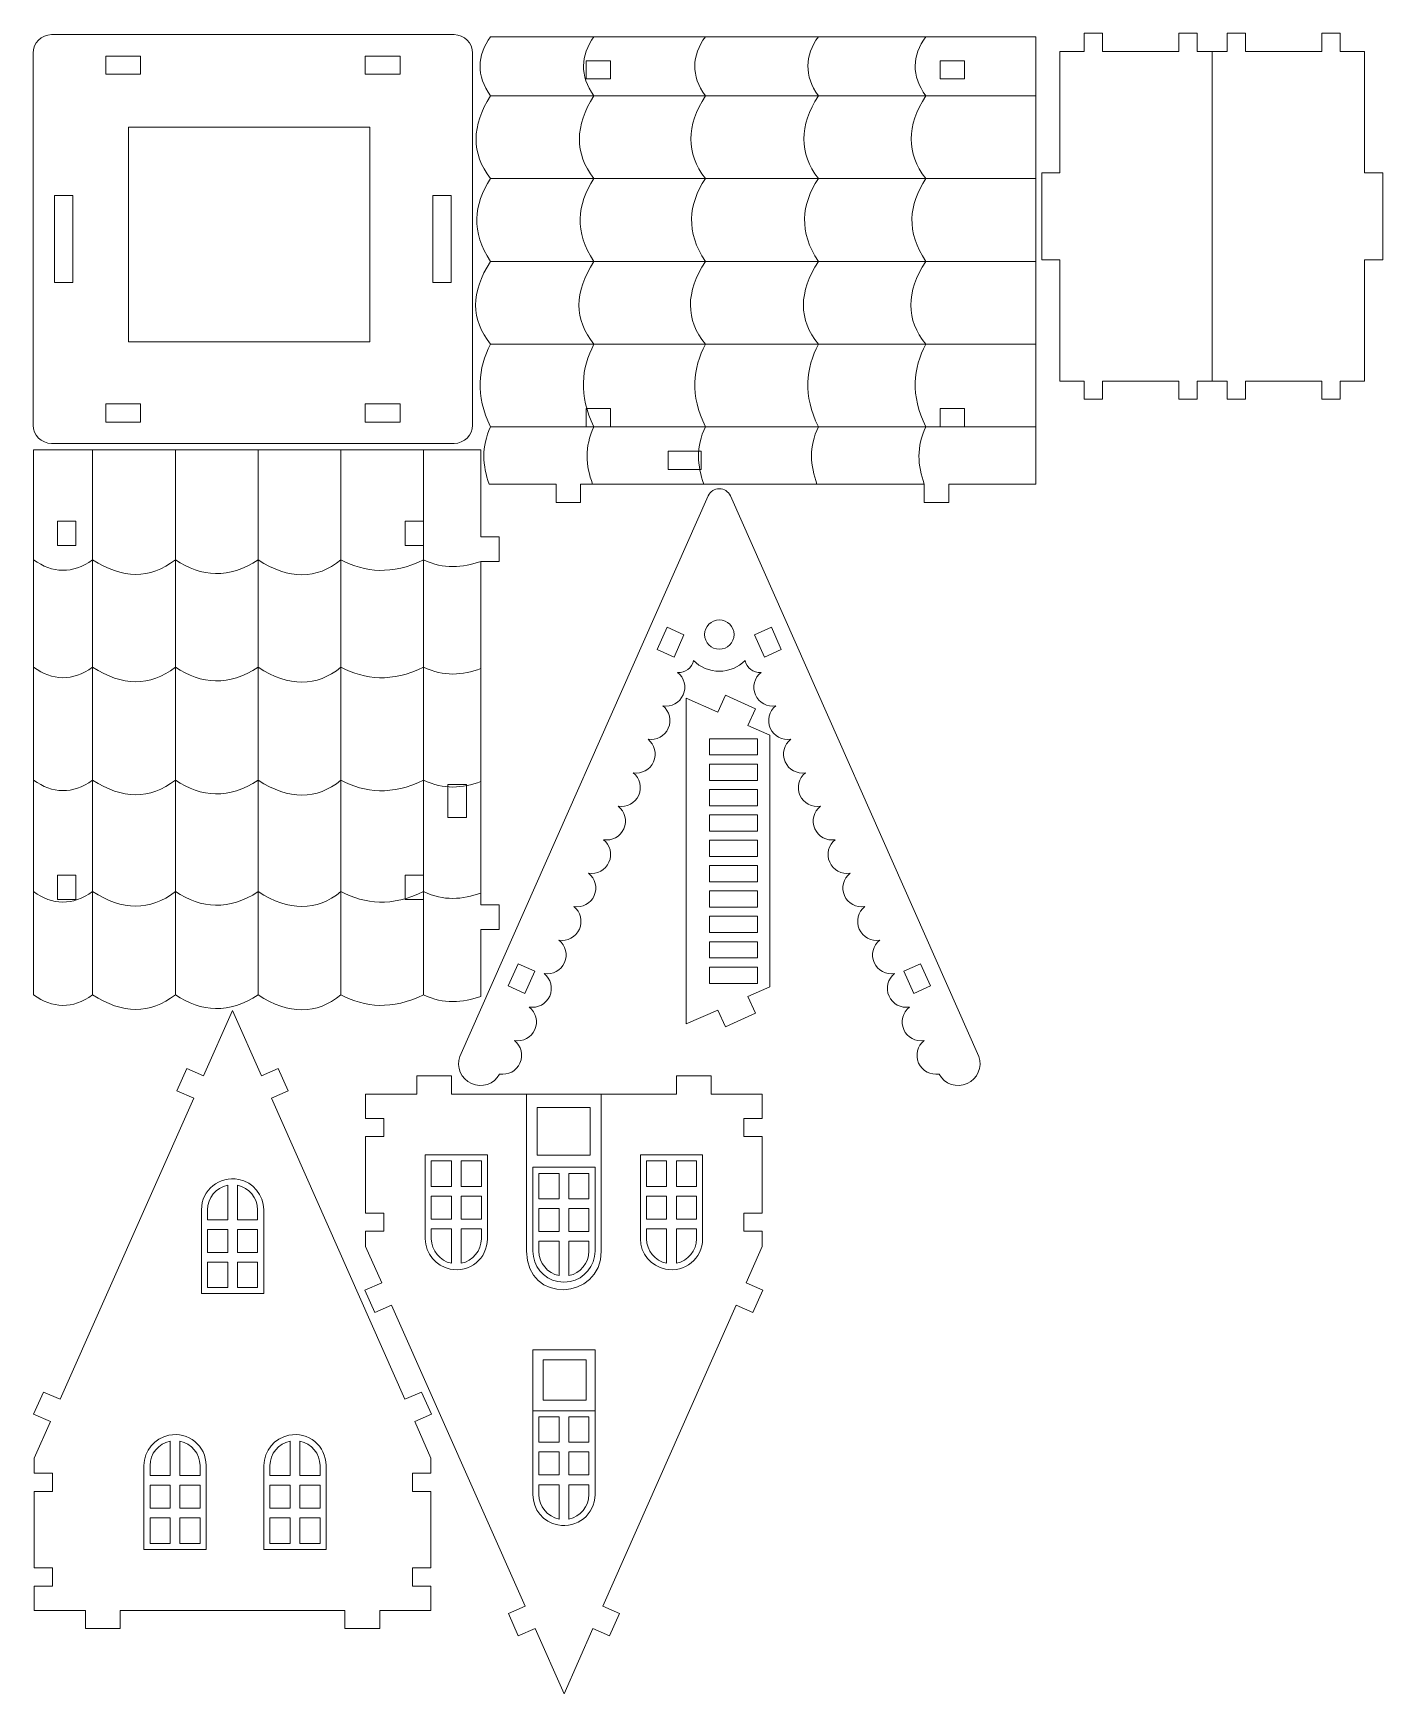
# Model space of a CAD drawing. Header units: inches. Extents: x -4.4 to 4.4, y -5.4 to 5.4.
import ezdxf

# ---------------------------------------------------------------- set-up
doc = ezdxf.new("R2010")
doc.units = ezdxf.units.IN
doc.header["$MEASUREMENT"] = 0
doc.layers.add('Layer 1', color=7, linetype='Continuous')

msp = doc.modelspace()

# ---------------------------------------------------------------- linework, layer by layer
at = {"layer": 'Layer 1', "color": 250, "lineweight": 9}
for points, knots in [([(-4.235, 5.348), (-4.235, 5.348), (-1.638, 5.348), (-1.638, 5.348), (-1.572, 5.348), (-1.519, 5.295), (-1.519, 5.229), (-1.519, 5.229), (-1.519, 2.829), (-1.519, 2.829), (-1.519, 2.764), (-1.572, 2.71), (-1.638, 2.71), (-1.638, 2.71), (-4.235, 2.71), (-4.235, 2.71), (-4.3, 2.71), (-4.354, 2.764), (-4.354, 2.829), (-4.354, 2.829), (-4.354, 5.229), (-4.354, 5.229), (-4.354, 5.295), (-4.3, 5.348), (-4.235, 5.348)], [0, 0, 0, 0, 0.125, 0.125, 0.125, 0.25, 0.25, 0.25, 0.375, 0.375, 0.375, 0.5, 0.5, 0.5, 0.625, 0.625, 0.625, 0.75, 0.75, 0.75, 0.875, 0.875, 0.875, 1, 1, 1, 1]), ([(0.587, 5.335), (0.587, 5.335), (-1.403, 5.335), (-1.403, 5.335), (-1.49, 5.211), (-1.496, 5.084), (-1.403, 4.953), (-1.526, 4.761), (-1.529, 4.583), (-1.403, 4.419), (-1.513, 4.251), (-1.528, 4.074), (-1.403, 3.885), (-1.532, 3.686), (-1.53, 3.508), (-1.403, 3.351), (-1.483, 3.195), (-1.503, 3.022), (-1.403, 2.817), (-1.464, 2.688), (-1.454, 2.566), (-1.412, 2.448), (-1.412, 2.448), (-0.98, 2.448), (-0.98, 2.448), (-0.98, 2.448), (-0.98, 2.33), (-0.98, 2.33), (-0.98, 2.33), (-0.822, 2.33), (-0.822, 2.33), (-0.822, 2.33), (-0.822, 2.448), (-0.822, 2.448), (-0.822, 2.448), (0.587, 2.448), (0.587, 2.448), (0.587, 2.448), (1.395, 2.448), (1.395, 2.448), (1.395, 2.448), (1.395, 2.33), (1.395, 2.33), (1.395, 2.33), (1.553, 2.33), (1.553, 2.33), (1.553, 2.33), (1.553, 2.448), (1.553, 2.448), (1.553, 2.448), (2.115, 2.448), (2.115, 2.448), (2.115, 2.448), (2.115, 5.335), (2.115, 5.335), (2.115, 5.335), (0.587, 5.335), (0.587, 5.335)], [0, 0, 0, 0, 0.052632, 0.052632, 0.052632, 0.105263, 0.105263, 0.105263, 0.157895, 0.157895, 0.157895, 0.210526, 0.210526, 0.210526, 0.263158, 0.263158, 0.263158, 0.315789, 0.315789, 0.315789, 0.368421, 0.368421, 0.368421, 0.421053, 0.421053, 0.421053, 0.473684, 0.473684, 0.473684, 0.526316, 0.526316, 0.526316, 0.578947, 0.578947, 0.578947, 0.631579, 0.631579, 0.631579, 0.684211, 0.684211, 0.684211, 0.736842, 0.736842, 0.736842, 0.789474, 0.789474, 0.789474, 0.842105, 0.842105, 0.842105, 0.894737, 0.894737, 0.894737, 0.947368, 0.947368, 0.947368, 1, 1, 1, 1]), ([(3.253, 3.113), (3.253, 3.113), (3.156, 3.113), (3.156, 3.113), (3.156, 3.113), (3.156, 2.995), (3.156, 2.995), (3.156, 2.995), (3.038, 2.995), (3.038, 2.995), (3.038, 2.995), (3.038, 3.113), (3.038, 3.113), (3.038, 3.113), (2.545, 3.113), (2.545, 3.113), (2.545, 3.113), (2.545, 2.995), (2.545, 2.995), (2.545, 2.995), (2.427, 2.995), (2.427, 2.995), (2.427, 2.995), (2.427, 3.113), (2.427, 3.113), (2.427, 3.113), (2.271, 3.113), (2.271, 3.113), (2.271, 3.113), (2.271, 3.896), (2.271, 3.896), (2.271, 3.896), (2.153, 3.896), (2.153, 3.896), (2.153, 3.896), (2.153, 4.457), (2.153, 4.457), (2.153, 4.457), (2.271, 4.457), (2.271, 4.457), (2.271, 4.457), (2.271, 5.239), (2.271, 5.239), (2.271, 5.239), (2.427, 5.239), (2.427, 5.239), (2.427, 5.239), (2.427, 5.357), (2.427, 5.357), (2.427, 5.357), (2.545, 5.357), (2.545, 5.357), (2.545, 5.357), (2.545, 5.239), (2.545, 5.239), (2.545, 5.239), (3.038, 5.239), (3.038, 5.239), (3.038, 5.239), (3.038, 5.357), (3.038, 5.357), (3.038, 5.357), (3.156, 5.357), (3.156, 5.357), (3.156, 5.357), (3.156, 5.239), (3.156, 5.239), (3.156, 5.239), (3.253, 5.239), (3.253, 5.239)], [0, 0, 0, 0, 0.043478, 0.043478, 0.043478, 0.086957, 0.086957, 0.086957, 0.130435, 0.130435, 0.130435, 0.173913, 0.173913, 0.173913, 0.217391, 0.217391, 0.217391, 0.26087, 0.26087, 0.26087, 0.304348, 0.304348, 0.304348, 0.347826, 0.347826, 0.347826, 0.391304, 0.391304, 0.391304, 0.434783, 0.434783, 0.434783, 0.478261, 0.478261, 0.478261, 0.521739, 0.521739, 0.521739, 0.565217, 0.565217, 0.565217, 0.608696, 0.608696, 0.608696, 0.652174, 0.652174, 0.652174, 0.695652, 0.695652, 0.695652, 0.73913, 0.73913, 0.73913, 0.782609, 0.782609, 0.782609, 0.826087, 0.826087, 0.826087, 0.869565, 0.869565, 0.869565, 0.913043, 0.913043, 0.913043, 0.956522, 0.956522, 0.956522, 1, 1, 1, 1]), ([(4.354, 4.457), (4.354, 4.457), (4.235, 4.457), (4.235, 4.457), (4.235, 4.457), (4.235, 5.239), (4.235, 5.239), (4.235, 5.239), (4.079, 5.239), (4.079, 5.239), (4.079, 5.239), (4.079, 5.357), (4.079, 5.357), (4.079, 5.357), (3.961, 5.357), (3.961, 5.357), (3.961, 5.357), (3.961, 5.239), (3.961, 5.239), (3.961, 5.239), (3.468, 5.239), (3.468, 5.239), (3.468, 5.239), (3.468, 5.357), (3.468, 5.357), (3.468, 5.357), (3.35, 5.357), (3.35, 5.357), (3.35, 5.357), (3.35, 5.239), (3.35, 5.239), (3.35, 5.239), (3.253, 5.239), (3.253, 5.239), (3.253, 5.239), (3.253, 4.157), (3.253, 4.157), (3.253, 4.157), (3.253, 3.113), (3.253, 3.113), (3.253, 3.113), (3.35, 3.113), (3.35, 3.113), (3.35, 3.113), (3.35, 2.995), (3.35, 2.995), (3.35, 2.995), (3.468, 2.995), (3.468, 2.995), (3.468, 2.995), (3.468, 3.113), (3.468, 3.113), (3.468, 3.113), (3.961, 3.113), (3.961, 3.113), (3.961, 3.113), (3.961, 2.995), (3.961, 2.995), (3.961, 2.995), (4.079, 2.995), (4.079, 2.995), (4.079, 2.995), (4.079, 3.113), (4.079, 3.113), (4.079, 3.113), (4.235, 3.113), (4.235, 3.113), (4.235, 3.113), (4.235, 3.896), (4.235, 3.896), (4.235, 3.896), (4.354, 3.896), (4.354, 3.896), (4.354, 3.896), (4.354, 4.457), (4.354, 4.457)], [0, 0, 0, 0, 0.04, 0.04, 0.04, 0.08, 0.08, 0.08, 0.12, 0.12, 0.12, 0.16, 0.16, 0.16, 0.2, 0.2, 0.2, 0.24, 0.24, 0.24, 0.28, 0.28, 0.28, 0.32, 0.32, 0.32, 0.36, 0.36, 0.36, 0.4, 0.4, 0.4, 0.44, 0.44, 0.44, 0.48, 0.48, 0.48, 0.52, 0.52, 0.52, 0.56, 0.56, 0.56, 0.6, 0.6, 0.6, 0.64, 0.64, 0.64, 0.68, 0.68, 0.68, 0.72, 0.72, 0.72, 0.76, 0.76, 0.76, 0.8, 0.8, 0.8, 0.84, 0.84, 0.84, 0.88, 0.88, 0.88, 0.92, 0.92, 0.92, 0.96, 0.96, 0.96, 1, 1, 1, 1]), ([(-3.885, 5.21), (-3.885, 5.21), (-3.885, 5.092), (-3.885, 5.092), (-3.885, 5.092), (-3.662, 5.092), (-3.662, 5.092), (-3.662, 5.092), (-3.662, 5.21), (-3.662, 5.21), (-3.662, 5.21), (-3.885, 5.21), (-3.885, 5.21)], [0, 0, 0, 0, 0.25, 0.25, 0.25, 0.5, 0.5, 0.5, 0.75, 0.75, 0.75, 1, 1, 1, 1]), ([(-2.211, 5.21), (-2.211, 5.21), (-2.211, 5.092), (-2.211, 5.092), (-2.211, 5.092), (-1.987, 5.092), (-1.987, 5.092), (-1.987, 5.092), (-1.987, 5.21), (-1.987, 5.21), (-1.987, 5.21), (-2.211, 5.21), (-2.211, 5.21)], [0, 0, 0, 0, 0.25, 0.25, 0.25, 0.5, 0.5, 0.5, 0.75, 0.75, 0.75, 1, 1, 1, 1]), ([(-0.629, 5.18), (-0.629, 5.18), (-0.786, 5.18), (-0.786, 5.18), (-0.786, 5.18), (-0.786, 5.062), (-0.786, 5.062), (-0.786, 5.062), (-0.629, 5.062), (-0.629, 5.062), (-0.629, 5.062), (-0.629, 5.18), (-0.629, 5.18)], [0, 0, 0, 0, 0.25, 0.25, 0.25, 0.5, 0.5, 0.5, 0.75, 0.75, 0.75, 1, 1, 1, 1]), ([(1.655, 5.18), (1.655, 5.18), (1.497, 5.18), (1.497, 5.18), (1.497, 5.18), (1.497, 5.062), (1.497, 5.062), (1.497, 5.062), (1.655, 5.062), (1.655, 5.062), (1.655, 5.062), (1.655, 5.18), (1.655, 5.18)], [0, 0, 0, 0, 0.25, 0.25, 0.25, 0.5, 0.5, 0.5, 0.75, 0.75, 0.75, 1, 1, 1, 1]), ([(-3.739, 4.75), (-3.739, 4.75), (-3.739, 3.365), (-3.739, 3.365), (-3.739, 3.365), (-2.182, 3.365), (-2.182, 3.365), (-2.182, 3.365), (-2.182, 4.75), (-2.182, 4.75), (-2.182, 4.75), (-3.739, 4.75), (-3.739, 4.75)], [0, 0, 0, 0, 0.25, 0.25, 0.25, 0.5, 0.5, 0.5, 0.75, 0.75, 0.75, 1, 1, 1, 1]), ([(-4.216, 3.749), (-4.216, 3.749), (-4.098, 3.749), (-4.098, 3.749), (-4.098, 3.749), (-4.098, 4.31), (-4.098, 4.31), (-4.098, 4.31), (-4.216, 4.31), (-4.216, 4.31), (-4.216, 4.31), (-4.216, 3.749), (-4.216, 3.749)], [0, 0, 0, 0, 0.25, 0.25, 0.25, 0.5, 0.5, 0.5, 0.75, 0.75, 0.75, 1, 1, 1, 1]), ([(-1.657, 4.31), (-1.657, 4.31), (-1.775, 4.31), (-1.775, 4.31), (-1.775, 4.31), (-1.775, 3.749), (-1.775, 3.749), (-1.775, 3.749), (-1.657, 3.749), (-1.657, 3.749), (-1.657, 3.749), (-1.657, 4.31), (-1.657, 4.31)], [0, 0, 0, 0, 0.25, 0.25, 0.25, 0.5, 0.5, 0.5, 0.75, 0.75, 0.75, 1, 1, 1, 1]), ([(-3.885, 2.966), (-3.885, 2.966), (-3.885, 2.848), (-3.885, 2.848), (-3.885, 2.848), (-3.662, 2.848), (-3.662, 2.848), (-3.662, 2.848), (-3.662, 2.966), (-3.662, 2.966), (-3.662, 2.966), (-3.885, 2.966), (-3.885, 2.966)], [0, 0, 0, 0, 0.25, 0.25, 0.25, 0.5, 0.5, 0.5, 0.75, 0.75, 0.75, 1, 1, 1, 1]), ([(-2.211, 2.966), (-2.211, 2.966), (-2.211, 2.848), (-2.211, 2.848), (-2.211, 2.848), (-1.987, 2.848), (-1.987, 2.848), (-1.987, 2.848), (-1.987, 2.966), (-1.987, 2.966), (-1.987, 2.966), (-2.211, 2.966), (-2.211, 2.966)], [0, 0, 0, 0, 0.25, 0.25, 0.25, 0.5, 0.5, 0.5, 0.75, 0.75, 0.75, 1, 1, 1, 1]), ([(-0.629, 2.936), (-0.629, 2.936), (-0.786, 2.936), (-0.786, 2.936), (-0.786, 2.936), (-0.786, 2.818), (-0.786, 2.818), (-0.786, 2.818), (-0.629, 2.818), (-0.629, 2.818), (-0.629, 2.818), (-0.629, 2.936), (-0.629, 2.936)], [0, 0, 0, 0, 0.25, 0.25, 0.25, 0.5, 0.5, 0.5, 0.75, 0.75, 0.75, 1, 1, 1, 1]), ([(1.655, 2.936), (1.655, 2.936), (1.497, 2.936), (1.497, 2.936), (1.497, 2.936), (1.497, 2.818), (1.497, 2.818), (1.497, 2.818), (1.655, 2.818), (1.655, 2.818), (1.655, 2.818), (1.655, 2.936), (1.655, 2.936)], [0, 0, 0, 0, 0.25, 0.25, 0.25, 0.5, 0.5, 0.5, 0.75, 0.75, 0.75, 1, 1, 1, 1]), ([(-4.352, 1.141), (-4.352, 1.141), (-4.352, -0.848), (-4.352, -0.848), (-4.228, -0.936), (-4.101, -0.942), (-3.97, -0.848), (-3.778, -0.972), (-3.6, -0.975), (-3.436, -0.848), (-3.268, -0.959), (-3.091, -0.974), (-2.902, -0.848), (-2.703, -0.978), (-2.526, -0.976), (-2.368, -0.848), (-2.212, -0.929), (-2.039, -0.948), (-1.835, -0.848), (-1.706, -0.91), (-1.584, -0.9), (-1.465, -0.858), (-1.465, -0.858), (-1.465, -0.426), (-1.465, -0.426), (-1.465, -0.426), (-1.347, -0.426), (-1.347, -0.426), (-1.347, -0.426), (-1.347, -0.268), (-1.347, -0.268), (-1.347, -0.268), (-1.465, -0.268), (-1.465, -0.268), (-1.465, -0.268), (-1.465, 1.141), (-1.465, 1.141), (-1.465, 1.141), (-1.465, 1.949), (-1.465, 1.949), (-1.465, 1.949), (-1.347, 1.949), (-1.347, 1.949), (-1.347, 1.949), (-1.347, 2.107), (-1.347, 2.107), (-1.347, 2.107), (-1.465, 2.107), (-1.465, 2.107), (-1.465, 2.107), (-1.465, 2.669), (-1.465, 2.669), (-1.465, 2.669), (-4.352, 2.669), (-4.352, 2.669), (-4.352, 2.669), (-4.352, 1.141), (-4.352, 1.141)], [0, 0, 0, 0, 0.052632, 0.052632, 0.052632, 0.105263, 0.105263, 0.105263, 0.157895, 0.157895, 0.157895, 0.210526, 0.210526, 0.210526, 0.263158, 0.263158, 0.263158, 0.315789, 0.315789, 0.315789, 0.368421, 0.368421, 0.368421, 0.421053, 0.421053, 0.421053, 0.473684, 0.473684, 0.473684, 0.526316, 0.526316, 0.526316, 0.578947, 0.578947, 0.578947, 0.631579, 0.631579, 0.631579, 0.684211, 0.684211, 0.684211, 0.736842, 0.736842, 0.736842, 0.789474, 0.789474, 0.789474, 0.842105, 0.842105, 0.842105, 0.894737, 0.894737, 0.894737, 0.947368, 0.947368, 0.947368, 1, 1, 1, 1]), ([(-0.257, 2.542), (-0.257, 2.542), (-0.044, 2.542), (-0.044, 2.542), (-0.044, 2.542), (-0.044, 2.66), (-0.044, 2.66), (-0.044, 2.66), (-0.257, 2.66), (-0.257, 2.66), (-0.257, 2.66), (-0.257, 2.542), (-0.257, 2.542)], [0, 0, 0, 0, 0.25, 0.25, 0.25, 0.5, 0.5, 0.5, 0.75, 0.75, 0.75, 1, 1, 1, 1]), ([(0.145, 2.372), (0.132, 2.4), (0.104, 2.418), (0.073, 2.418), (0.042, 2.418), (0.014, 2.4), (0.001, 2.372), (0.001, 2.372), (-1.601, -1.245), (-1.601, -1.245), (-1.626, -1.315), (-1.593, -1.391), (-1.526, -1.421), (-1.458, -1.451), (-1.38, -1.424), (-1.345, -1.359), (-1.29, -1.368), (-1.235, -1.339), (-1.213, -1.288), (-1.19, -1.237), (-1.205, -1.177), (-1.249, -1.143), (-1.194, -1.152), (-1.14, -1.123), (-1.117, -1.072), (-1.095, -1.021), (-1.109, -0.961), (-1.153, -0.927), (-1.098, -0.936), (-1.044, -0.907), (-1.021, -0.856), (-0.999, -0.805), (-1.014, -0.745), (-1.057, -0.711), (-1.003, -0.72), (-0.948, -0.691), (-0.926, -0.64), (-0.903, -0.589), (-0.918, -0.529), (-0.962, -0.495), (-0.907, -0.504), (-0.853, -0.475), (-0.83, -0.424), (-0.807, -0.373), (-0.822, -0.313), (-0.866, -0.279), (-0.811, -0.288), (-0.757, -0.259), (-0.734, -0.208), (-0.712, -0.157), (-0.727, -0.097), (-0.77, -0.063), (-0.715, -0.072), (-0.661, -0.043), (-0.639, 0.008), (-0.616, 0.059), (-0.631, 0.119), (-0.675, 0.153), (-0.62, 0.144), (-0.565, 0.173), (-0.543, 0.224), (-0.52, 0.275), (-0.535, 0.335), (-0.579, 0.369), (-0.524, 0.36), (-0.47, 0.389), (-0.447, 0.44), (-0.425, 0.491), (-0.439, 0.551), (-0.483, 0.585), (-0.428, 0.576), (-0.374, 0.605), (-0.351, 0.656), (-0.329, 0.707), (-0.344, 0.767), (-0.387, 0.801), (-0.332, 0.792), (-0.278, 0.821), (-0.256, 0.872), (-0.233, 0.923), (-0.248, 0.983), (-0.292, 1.017), (-0.237, 1.008), (-0.183, 1.037), (-0.16, 1.088), (-0.137, 1.139), (-0.152, 1.199), (-0.196, 1.233), (-0.147, 1.227), (-0.102, 1.261), (-0.094, 1.31), (-0.05, 1.265), (0.01, 1.24), (0.073, 1.24), (0.136, 1.24), (0.196, 1.265), (0.24, 1.31), (0.248, 1.261), (0.293, 1.227), (0.342, 1.233), (0.298, 1.199), (0.284, 1.139), (0.306, 1.088), (0.329, 1.037), (0.383, 1.008), (0.438, 1.017), (0.394, 0.983), (0.379, 0.923), (0.402, 0.872), (0.424, 0.821), (0.479, 0.792), (0.534, 0.801), (0.49, 0.767), (0.475, 0.707), (0.498, 0.656), (0.52, 0.605), (0.574, 0.576), (0.629, 0.585), (0.586, 0.551), (0.571, 0.491), (0.593, 0.44), (0.616, 0.389), (0.67, 0.36), (0.725, 0.369), (0.681, 0.335), (0.666, 0.275), (0.689, 0.224), (0.712, 0.173), (0.766, 0.144), (0.821, 0.153), (0.777, 0.119), (0.762, 0.059), (0.785, 0.008), (0.807, -0.043), (0.862, -0.072), (0.917, -0.063), (0.873, -0.097), (0.858, -0.157), (0.88, -0.208), (0.903, -0.259), (0.957, -0.288), (1.012, -0.279), (0.968, -0.313), (0.954, -0.373), (0.976, -0.424), (0.999, -0.475), (1.053, -0.504), (1.108, -0.495), (1.064, -0.529), (1.049, -0.589), (1.072, -0.64), (1.095, -0.691), (1.149, -0.72), (1.204, -0.711), (1.16, -0.745), (1.145, -0.805), (1.168, -0.856), (1.19, -0.907), (1.244, -0.936), (1.299, -0.927), (1.256, -0.961), (1.241, -1.021), (1.263, -1.072), (1.286, -1.123), (1.34, -1.152), (1.395, -1.143), (1.351, -1.177), (1.337, -1.237), (1.359, -1.288), (1.382, -1.339), (1.436, -1.368), (1.491, -1.359), (1.526, -1.424), (1.605, -1.451), (1.672, -1.421), (1.739, -1.391), (1.772, -1.315), (1.748, -1.245), (1.748, -1.245), (0.145, 2.372), (0.145, 2.372)], [0, 0, 0, 0, 0.016667, 0.016667, 0.016667, 0.033333, 0.033333, 0.033333, 0.05, 0.05, 0.05, 0.066667, 0.066667, 0.066667, 0.083333, 0.083333, 0.083333, 0.1, 0.1, 0.1, 0.116667, 0.116667, 0.116667, 0.133333, 0.133333, 0.133333, 0.15, 0.15, 0.15, 0.166667, 0.166667, 0.166667, 0.183333, 0.183333, 0.183333, 0.2, 0.2, 0.2, 0.216667, 0.216667, 0.216667, 0.233333, 0.233333, 0.233333, 0.25, 0.25, 0.25, 0.266667, 0.266667, 0.266667, 0.283333, 0.283333, 0.283333, 0.3, 0.3, 0.3, 0.316667, 0.316667, 0.316667, 0.333333, 0.333333, 0.333333, 0.35, 0.35, 0.35, 0.366667, 0.366667, 0.366667, 0.383333, 0.383333, 0.383333, 0.4, 0.4, 0.4, 0.416667, 0.416667, 0.416667, 0.433333, 0.433333, 0.433333, 0.45, 0.45, 0.45, 0.466667, 0.466667, 0.466667, 0.483333, 0.483333, 0.483333, 0.5, 0.5, 0.5, 0.516667, 0.516667, 0.516667, 0.533333, 0.533333, 0.533333, 0.55, 0.55, 0.55, 0.566667, 0.566667, 0.566667, 0.583333, 0.583333, 0.583333, 0.6, 0.6, 0.6, 0.616667, 0.616667, 0.616667, 0.633333, 0.633333, 0.633333, 0.65, 0.65, 0.65, 0.666667, 0.666667, 0.666667, 0.683333, 0.683333, 0.683333, 0.7, 0.7, 0.7, 0.716667, 0.716667, 0.716667, 0.733333, 0.733333, 0.733333, 0.75, 0.75, 0.75, 0.766667, 0.766667, 0.766667, 0.783333, 0.783333, 0.783333, 0.8, 0.8, 0.8, 0.816667, 0.816667, 0.816667, 0.833333, 0.833333, 0.833333, 0.85, 0.85, 0.85, 0.866667, 0.866667, 0.866667, 0.883333, 0.883333, 0.883333, 0.9, 0.9, 0.9, 0.916667, 0.916667, 0.916667, 0.933333, 0.933333, 0.933333, 0.95, 0.95, 0.95, 0.966667, 0.966667, 0.966667, 0.983333, 0.983333, 0.983333, 1, 1, 1, 1]), ([(-4.197, 2.209), (-4.197, 2.209), (-4.197, 2.052), (-4.197, 2.052), (-4.197, 2.052), (-4.079, 2.052), (-4.079, 2.052), (-4.079, 2.052), (-4.079, 2.209), (-4.079, 2.209), (-4.079, 2.209), (-4.197, 2.209), (-4.197, 2.209)], [0, 0, 0, 0, 0.25, 0.25, 0.25, 0.5, 0.5, 0.5, 0.75, 0.75, 0.75, 1, 1, 1, 1]), ([(-1.953, 2.209), (-1.953, 2.209), (-1.953, 2.052), (-1.953, 2.052), (-1.953, 2.052), (-1.835, 2.052), (-1.835, 2.052), (-1.835, 2.052), (-1.835, 2.209), (-1.835, 2.209), (-1.835, 2.209), (-1.953, 2.209), (-1.953, 2.209)], [0, 0, 0, 0, 0.25, 0.25, 0.25, 0.5, 0.5, 0.5, 0.75, 0.75, 0.75, 1, 1, 1, 1]), ([(-0.263, 1.524), (-0.263, 1.524), (-0.327, 1.38), (-0.327, 1.38), (-0.327, 1.38), (-0.219, 1.332), (-0.219, 1.332), (-0.219, 1.332), (-0.155, 1.476), (-0.155, 1.476), (-0.155, 1.476), (-0.263, 1.524), (-0.263, 1.524)], [0, 0, 0, 0, 0.25, 0.25, 0.25, 0.5, 0.5, 0.5, 0.75, 0.75, 0.75, 1, 1, 1, 1]), ([(0.168, 1.477), (0.168, 1.529), (0.125, 1.571), (0.073, 1.571), (0.021, 1.571), (-0.022, 1.529), (-0.022, 1.477), (-0.022, 1.424), (0.021, 1.382), (0.073, 1.382), (0.125, 1.382), (0.168, 1.424), (0.168, 1.477)], [0, 0, 0, 0, 0.25, 0.25, 0.25, 0.5, 0.5, 0.5, 0.75, 0.75, 0.75, 1, 1, 1, 1]), ([(0.473, 1.38), (0.473, 1.38), (0.409, 1.524), (0.409, 1.524), (0.409, 1.524), (0.301, 1.476), (0.301, 1.476), (0.301, 1.476), (0.365, 1.332), (0.365, 1.332), (0.365, 1.332), (0.473, 1.38), (0.473, 1.38)], [0, 0, 0, 0, 0.25, 0.25, 0.25, 0.5, 0.5, 0.5, 0.75, 0.75, 0.75, 1, 1, 1, 1]), ([(0.164, -1.03), (0.164, -1.03), (0.112, -1.054), (0.112, -1.054), (0.112, -1.054), (0.064, -0.946), (0.064, -0.946), (0.064, -0.946), (-0.141, -1.036), (-0.141, -1.036), (-0.141, -1.036), (-0.141, 1.067), (-0.141, 1.067), (-0.141, 1.067), (0.064, 0.977), (0.064, 0.977), (0.064, 0.977), (0.112, 1.085), (0.112, 1.085), (0.112, 1.085), (0.164, 1.061), (0.164, 1.061), (0.164, 1.061), (0.306, 0.998), (0.306, 0.998), (0.306, 0.998), (0.258, 0.89), (0.258, 0.89), (0.258, 0.89), (0.398, 0.828), (0.398, 0.828), (0.398, 0.828), (0.398, -0.797), (0.398, -0.797), (0.398, -0.797), (0.258, -0.859), (0.258, -0.859), (0.258, -0.859), (0.306, -0.967), (0.306, -0.967), (0.306, -0.967), (0.164, -1.03), (0.164, -1.03)], [0, 0, 0, 0, 0.071429, 0.071429, 0.071429, 0.142857, 0.142857, 0.142857, 0.214286, 0.214286, 0.214286, 0.285714, 0.285714, 0.285714, 0.357143, 0.357143, 0.357143, 0.428571, 0.428571, 0.428571, 0.5, 0.5, 0.5, 0.571429, 0.571429, 0.571429, 0.642857, 0.642857, 0.642857, 0.714286, 0.714286, 0.714286, 0.785714, 0.785714, 0.785714, 0.857143, 0.857143, 0.857143, 0.928571, 0.928571, 0.928571, 1, 1, 1, 1]), ([(0.009, 0.7), (0.009, 0.7), (0.009, 0.805), (0.009, 0.805), (0.009, 0.805), (0.32, 0.805), (0.32, 0.805), (0.32, 0.805), (0.32, 0.7), (0.32, 0.7), (0.32, 0.7), (0.009, 0.7), (0.009, 0.7)], [0, 0, 0, 0, 0.25, 0.25, 0.25, 0.5, 0.5, 0.5, 0.75, 0.75, 0.75, 1, 1, 1, 1]), ([(0.009, 0.536), (0.009, 0.536), (0.009, 0.641), (0.009, 0.641), (0.009, 0.641), (0.32, 0.641), (0.32, 0.641), (0.32, 0.641), (0.32, 0.536), (0.32, 0.536), (0.32, 0.536), (0.009, 0.536), (0.009, 0.536)], [0, 0, 0, 0, 0.25, 0.25, 0.25, 0.5, 0.5, 0.5, 0.75, 0.75, 0.75, 1, 1, 1, 1]), ([(-1.559, 0.297), (-1.559, 0.297), (-1.559, 0.51), (-1.559, 0.51), (-1.559, 0.51), (-1.678, 0.51), (-1.678, 0.51), (-1.678, 0.51), (-1.678, 0.297), (-1.678, 0.297), (-1.678, 0.297), (-1.559, 0.297), (-1.559, 0.297)], [0, 0, 0, 0, 0.25, 0.25, 0.25, 0.5, 0.5, 0.5, 0.75, 0.75, 0.75, 1, 1, 1, 1]), ([(0.32, 0.372), (0.32, 0.372), (0.009, 0.372), (0.009, 0.372), (0.009, 0.372), (0.009, 0.477), (0.009, 0.477), (0.009, 0.477), (0.32, 0.477), (0.32, 0.477), (0.32, 0.477), (0.32, 0.372), (0.32, 0.372)], [0, 0, 0, 0, 0.25, 0.25, 0.25, 0.5, 0.5, 0.5, 0.75, 0.75, 0.75, 1, 1, 1, 1]), ([(0.32, 0.209), (0.32, 0.209), (0.009, 0.209), (0.009, 0.209), (0.009, 0.209), (0.009, 0.314), (0.009, 0.314), (0.009, 0.314), (0.32, 0.314), (0.32, 0.314), (0.32, 0.314), (0.32, 0.209), (0.32, 0.209)], [0, 0, 0, 0, 0.25, 0.25, 0.25, 0.5, 0.5, 0.5, 0.75, 0.75, 0.75, 1, 1, 1, 1]), ([(0.009, 0.15), (0.009, 0.15), (0.32, 0.15), (0.32, 0.15), (0.32, 0.15), (0.32, 0.045), (0.32, 0.045), (0.32, 0.045), (0.009, 0.045), (0.009, 0.045), (0.009, 0.045), (0.009, 0.15), (0.009, 0.15)], [0, 0, 0, 0, 0.25, 0.25, 0.25, 0.5, 0.5, 0.5, 0.75, 0.75, 0.75, 1, 1, 1, 1]), ([(-4.197, -0.075), (-4.197, -0.075), (-4.197, -0.232), (-4.197, -0.232), (-4.197, -0.232), (-4.079, -0.232), (-4.079, -0.232), (-4.079, -0.232), (-4.079, -0.075), (-4.079, -0.075), (-4.079, -0.075), (-4.197, -0.075), (-4.197, -0.075)], [0, 0, 0, 0, 0.25, 0.25, 0.25, 0.5, 0.5, 0.5, 0.75, 0.75, 0.75, 1, 1, 1, 1]), ([(-1.953, -0.075), (-1.953, -0.075), (-1.953, -0.232), (-1.953, -0.232), (-1.953, -0.232), (-1.835, -0.232), (-1.835, -0.232), (-1.835, -0.232), (-1.835, -0.075), (-1.835, -0.075), (-1.835, -0.075), (-1.953, -0.075), (-1.953, -0.075)], [0, 0, 0, 0, 0.25, 0.25, 0.25, 0.5, 0.5, 0.5, 0.75, 0.75, 0.75, 1, 1, 1, 1]), ([(0.009, -0.014), (0.009, -0.014), (0.32, -0.014), (0.32, -0.014), (0.32, -0.014), (0.32, -0.119), (0.32, -0.119), (0.32, -0.119), (0.009, -0.119), (0.009, -0.119), (0.009, -0.119), (0.009, -0.014), (0.009, -0.014)], [0, 0, 0, 0, 0.25, 0.25, 0.25, 0.5, 0.5, 0.5, 0.75, 0.75, 0.75, 1, 1, 1, 1]), ([(0.32, -0.283), (0.32, -0.283), (0.009, -0.283), (0.009, -0.283), (0.009, -0.283), (0.009, -0.177), (0.009, -0.177), (0.009, -0.177), (0.32, -0.177), (0.32, -0.177), (0.32, -0.177), (0.32, -0.283), (0.32, -0.283)], [0, 0, 0, 0, 0.25, 0.25, 0.25, 0.5, 0.5, 0.5, 0.75, 0.75, 0.75, 1, 1, 1, 1]), ([(0.32, -0.446), (0.32, -0.446), (0.009, -0.446), (0.009, -0.446), (0.009, -0.446), (0.009, -0.341), (0.009, -0.341), (0.009, -0.341), (0.32, -0.341), (0.32, -0.341), (0.32, -0.341), (0.32, -0.446), (0.32, -0.446)], [0, 0, 0, 0, 0.25, 0.25, 0.25, 0.5, 0.5, 0.5, 0.75, 0.75, 0.75, 1, 1, 1, 1]), ([(0.32, -0.61), (0.32, -0.61), (0.009, -0.61), (0.009, -0.61), (0.009, -0.61), (0.009, -0.505), (0.009, -0.505), (0.009, -0.505), (0.32, -0.505), (0.32, -0.505), (0.32, -0.505), (0.32, -0.61), (0.32, -0.61)], [0, 0, 0, 0, 0.25, 0.25, 0.25, 0.5, 0.5, 0.5, 0.75, 0.75, 0.75, 1, 1, 1, 1]), ([(-1.225, -0.648), (-1.225, -0.648), (-1.289, -0.791), (-1.289, -0.791), (-1.289, -0.791), (-1.181, -0.839), (-1.181, -0.839), (-1.181, -0.839), (-1.117, -0.695), (-1.117, -0.695), (-1.117, -0.695), (-1.225, -0.648), (-1.225, -0.648)], [0, 0, 0, 0, 0.25, 0.25, 0.25, 0.5, 0.5, 0.5, 0.75, 0.75, 0.75, 1, 1, 1, 1]), ([(0.32, -0.669), (0.32, -0.669), (0.32, -0.774), (0.32, -0.774), (0.32, -0.774), (0.009, -0.774), (0.009, -0.774), (0.009, -0.774), (0.009, -0.669), (0.009, -0.669), (0.009, -0.669), (0.32, -0.669), (0.32, -0.669)], [0, 0, 0, 0, 0.25, 0.25, 0.25, 0.5, 0.5, 0.5, 0.75, 0.75, 0.75, 1, 1, 1, 1]), ([(1.435, -0.791), (1.435, -0.791), (1.371, -0.648), (1.371, -0.648), (1.371, -0.648), (1.263, -0.695), (1.263, -0.695), (1.263, -0.695), (1.327, -0.839), (1.327, -0.839), (1.327, -0.839), (1.435, -0.791), (1.435, -0.791)], [0, 0, 0, 0, 0.25, 0.25, 0.25, 0.5, 0.5, 0.5, 0.75, 0.75, 0.75, 1, 1, 1, 1]), ([(-2.817, -1.515), (-2.817, -1.515), (-2.709, -1.467), (-2.709, -1.467), (-2.709, -1.467), (-2.773, -1.323), (-2.773, -1.323), (-2.773, -1.323), (-2.881, -1.371), (-2.881, -1.371), (-2.881, -1.371), (-3.067, -0.95), (-3.067, -0.95), (-3.067, -0.95), (-3.254, -1.371), (-3.254, -1.371), (-3.254, -1.371), (-3.362, -1.323), (-3.362, -1.323), (-3.362, -1.323), (-3.426, -1.467), (-3.426, -1.467), (-3.426, -1.467), (-3.318, -1.515), (-3.318, -1.515), (-3.318, -1.515), (-4.179, -3.458), (-4.179, -3.458), (-4.179, -3.458), (-4.287, -3.411), (-4.287, -3.411), (-4.287, -3.411), (-4.351, -3.555), (-4.351, -3.555), (-4.351, -3.555), (-4.243, -3.602), (-4.243, -3.602), (-4.243, -3.602), (-4.347, -3.837), (-4.347, -3.837), (-4.347, -3.837), (-4.347, -3.934), (-4.347, -3.934), (-4.347, -3.934), (-4.229, -3.934), (-4.229, -3.934), (-4.229, -3.934), (-4.229, -4.052), (-4.229, -4.052), (-4.229, -4.052), (-4.347, -4.052), (-4.347, -4.052), (-4.347, -4.052), (-4.347, -4.161), (-4.347, -4.161), (-4.347, -4.161), (-4.347, -4.545), (-4.347, -4.545), (-4.347, -4.545), (-4.229, -4.545), (-4.229, -4.545), (-4.229, -4.545), (-4.229, -4.663), (-4.229, -4.663), (-4.229, -4.663), (-4.347, -4.663), (-4.347, -4.663), (-4.347, -4.663), (-4.347, -4.82), (-4.347, -4.82), (-4.347, -4.82), (-4.016, -4.82), (-4.016, -4.82), (-4.016, -4.82), (-4.016, -4.938), (-4.016, -4.938), (-4.016, -4.938), (-3.793, -4.938), (-3.793, -4.938), (-3.793, -4.938), (-3.793, -4.82), (-3.793, -4.82), (-3.793, -4.82), (-2.342, -4.82), (-2.342, -4.82), (-2.342, -4.82), (-2.342, -4.938), (-2.342, -4.938), (-2.342, -4.938), (-2.118, -4.938), (-2.118, -4.938), (-2.118, -4.938), (-2.118, -4.82), (-2.118, -4.82), (-2.118, -4.82), (-1.788, -4.82), (-1.788, -4.82), (-1.788, -4.82), (-1.788, -4.663), (-1.788, -4.663), (-1.788, -4.663), (-1.906, -4.663), (-1.906, -4.663), (-1.906, -4.663), (-1.906, -4.545), (-1.906, -4.545), (-1.906, -4.545), (-1.788, -4.545), (-1.788, -4.545), (-1.788, -4.545), (-1.788, -4.161), (-1.788, -4.161), (-1.788, -4.161), (-1.788, -4.052), (-1.788, -4.052), (-1.788, -4.052), (-1.906, -4.052), (-1.906, -4.052), (-1.906, -4.052), (-1.906, -3.934), (-1.906, -3.934), (-1.906, -3.934), (-1.788, -3.934), (-1.788, -3.934), (-1.788, -3.934), (-1.788, -3.837), (-1.788, -3.837), (-1.788, -3.837), (-1.892, -3.602), (-1.892, -3.602), (-1.892, -3.602), (-1.784, -3.555), (-1.784, -3.555), (-1.784, -3.555), (-1.848, -3.411), (-1.848, -3.411), (-1.848, -3.411), (-1.956, -3.458), (-1.956, -3.458), (-1.956, -3.458), (-2.817, -1.515), (-2.817, -1.515)], [0, 0, 0, 0, 0.021277, 0.021277, 0.021277, 0.042553, 0.042553, 0.042553, 0.06383, 0.06383, 0.06383, 0.085106, 0.085106, 0.085106, 0.106383, 0.106383, 0.106383, 0.12766, 0.12766, 0.12766, 0.148936, 0.148936, 0.148936, 0.170213, 0.170213, 0.170213, 0.191489, 0.191489, 0.191489, 0.212766, 0.212766, 0.212766, 0.234043, 0.234043, 0.234043, 0.255319, 0.255319, 0.255319, 0.276596, 0.276596, 0.276596, 0.297872, 0.297872, 0.297872, 0.319149, 0.319149, 0.319149, 0.340426, 0.340426, 0.340426, 0.361702, 0.361702, 0.361702, 0.382979, 0.382979, 0.382979, 0.404255, 0.404255, 0.404255, 0.425532, 0.425532, 0.425532, 0.446809, 0.446809, 0.446809, 0.468085, 0.468085, 0.468085, 0.489362, 0.489362, 0.489362, 0.510638, 0.510638, 0.510638, 0.531915, 0.531915, 0.531915, 0.553191, 0.553191, 0.553191, 0.574468, 0.574468, 0.574468, 0.595745, 0.595745, 0.595745, 0.617021, 0.617021, 0.617021, 0.638298, 0.638298, 0.638298, 0.659574, 0.659574, 0.659574, 0.680851, 0.680851, 0.680851, 0.702128, 0.702128, 0.702128, 0.723404, 0.723404, 0.723404, 0.744681, 0.744681, 0.744681, 0.765957, 0.765957, 0.765957, 0.787234, 0.787234, 0.787234, 0.808511, 0.808511, 0.808511, 0.829787, 0.829787, 0.829787, 0.851064, 0.851064, 0.851064, 0.87234, 0.87234, 0.87234, 0.893617, 0.893617, 0.893617, 0.914894, 0.914894, 0.914894, 0.93617, 0.93617, 0.93617, 0.957447, 0.957447, 0.957447, 0.978723, 0.978723, 0.978723, 1, 1, 1, 1]), ([(-2.041, -2.85), (-2.041, -2.85), (-2.149, -2.897), (-2.149, -2.897), (-2.149, -2.897), (-2.213, -2.753), (-2.213, -2.753), (-2.213, -2.753), (-2.105, -2.706), (-2.105, -2.706), (-2.105, -2.706), (-2.209, -2.471), (-2.209, -2.471), (-2.209, -2.471), (-2.209, -2.374), (-2.209, -2.374), (-2.209, -2.374), (-2.091, -2.374), (-2.091, -2.374), (-2.091, -2.374), (-2.091, -2.256), (-2.091, -2.256), (-2.091, -2.256), (-2.209, -2.256), (-2.209, -2.256), (-2.209, -2.256), (-2.209, -2.095), (-2.209, -2.095), (-2.209, -2.095), (-2.209, -1.763), (-2.209, -1.763), (-2.209, -1.763), (-2.091, -1.763), (-2.091, -1.763), (-2.091, -1.763), (-2.091, -1.645), (-2.091, -1.645), (-2.091, -1.645), (-2.209, -1.645), (-2.209, -1.645), (-2.209, -1.645), (-2.209, -1.488), (-2.209, -1.488), (-2.209, -1.488), (-1.878, -1.488), (-1.878, -1.488), (-1.878, -1.488), (-1.878, -1.37), (-1.878, -1.37), (-1.878, -1.37), (-1.655, -1.37), (-1.655, -1.37), (-1.655, -1.37), (-1.655, -1.488), (-1.655, -1.488), (-1.655, -1.488), (-0.204, -1.488), (-0.204, -1.488), (-0.204, -1.488), (-0.204, -1.37), (-0.204, -1.37), (-0.204, -1.37), (0.02, -1.37), (0.02, -1.37), (0.02, -1.37), (0.02, -1.488), (0.02, -1.488), (0.02, -1.488), (0.35, -1.488), (0.35, -1.488), (0.35, -1.488), (0.35, -1.645), (0.35, -1.645), (0.35, -1.645), (0.232, -1.645), (0.232, -1.645), (0.232, -1.645), (0.232, -1.763), (0.232, -1.763), (0.232, -1.763), (0.35, -1.763), (0.35, -1.763), (0.35, -1.763), (0.35, -2.095), (0.35, -2.095), (0.35, -2.095), (0.35, -2.256), (0.35, -2.256), (0.35, -2.256), (0.232, -2.256), (0.232, -2.256), (0.232, -2.256), (0.232, -2.374), (0.232, -2.374), (0.232, -2.374), (0.35, -2.374), (0.35, -2.374), (0.35, -2.374), (0.35, -2.471), (0.35, -2.471), (0.35, -2.471), (0.246, -2.706), (0.246, -2.706), (0.246, -2.706), (0.354, -2.753), (0.354, -2.753), (0.354, -2.753), (0.29, -2.897), (0.29, -2.897), (0.29, -2.897), (0.182, -2.85), (0.182, -2.85), (0.182, -2.85), (-0.679, -4.793), (-0.679, -4.793), (-0.679, -4.793), (-0.571, -4.841), (-0.571, -4.841), (-0.571, -4.841), (-0.635, -4.985), (-0.635, -4.985), (-0.635, -4.985), (-0.743, -4.937), (-0.743, -4.937), (-0.743, -4.937), (-0.929, -5.358), (-0.929, -5.358), (-0.929, -5.358), (-1.116, -4.937), (-1.116, -4.937), (-1.116, -4.937), (-1.224, -4.985), (-1.224, -4.985), (-1.224, -4.985), (-1.288, -4.841), (-1.288, -4.841), (-1.288, -4.841), (-1.18, -4.793), (-1.18, -4.793), (-1.18, -4.793), (-2.041, -2.85), (-2.041, -2.85)], [0, 0, 0, 0, 0.021277, 0.021277, 0.021277, 0.042553, 0.042553, 0.042553, 0.06383, 0.06383, 0.06383, 0.085106, 0.085106, 0.085106, 0.106383, 0.106383, 0.106383, 0.12766, 0.12766, 0.12766, 0.148936, 0.148936, 0.148936, 0.170213, 0.170213, 0.170213, 0.191489, 0.191489, 0.191489, 0.212766, 0.212766, 0.212766, 0.234043, 0.234043, 0.234043, 0.255319, 0.255319, 0.255319, 0.276596, 0.276596, 0.276596, 0.297872, 0.297872, 0.297872, 0.319149, 0.319149, 0.319149, 0.340426, 0.340426, 0.340426, 0.361702, 0.361702, 0.361702, 0.382979, 0.382979, 0.382979, 0.404255, 0.404255, 0.404255, 0.425532, 0.425532, 0.425532, 0.446809, 0.446809, 0.446809, 0.468085, 0.468085, 0.468085, 0.489362, 0.489362, 0.489362, 0.510638, 0.510638, 0.510638, 0.531915, 0.531915, 0.531915, 0.553191, 0.553191, 0.553191, 0.574468, 0.574468, 0.574468, 0.595745, 0.595745, 0.595745, 0.617021, 0.617021, 0.617021, 0.638298, 0.638298, 0.638298, 0.659574, 0.659574, 0.659574, 0.680851, 0.680851, 0.680851, 0.702128, 0.702128, 0.702128, 0.723404, 0.723404, 0.723404, 0.744681, 0.744681, 0.744681, 0.765957, 0.765957, 0.765957, 0.787234, 0.787234, 0.787234, 0.808511, 0.808511, 0.808511, 0.829787, 0.829787, 0.829787, 0.851064, 0.851064, 0.851064, 0.87234, 0.87234, 0.87234, 0.893617, 0.893617, 0.893617, 0.914894, 0.914894, 0.914894, 0.93617, 0.93617, 0.93617, 0.957447, 0.957447, 0.957447, 0.978723, 0.978723, 0.978723, 1, 1, 1, 1]), ([(-1.655, -1.92), (-1.655, -1.92), (-1.655, -2.084), (-1.655, -2.084), (-1.655, -2.084), (-1.785, -2.084), (-1.785, -2.084), (-1.785, -2.084), (-1.785, -1.92), (-1.785, -1.92), (-1.785, -1.92), (-1.655, -1.92), (-1.655, -1.92)], [0, 0, 0, 0, 0.25, 0.25, 0.25, 0.5, 0.5, 0.5, 0.75, 0.75, 0.75, 1, 1, 1, 1]), ([(-1.462, -2.084), (-1.462, -2.084), (-1.592, -2.084), (-1.592, -2.084), (-1.592, -2.084), (-1.592, -1.92), (-1.592, -1.92), (-1.592, -1.92), (-1.462, -1.92), (-1.462, -1.92), (-1.462, -1.92), (-1.462, -2.084), (-1.462, -2.084)], [0, 0, 0, 0, 0.25, 0.25, 0.25, 0.5, 0.5, 0.5, 0.75, 0.75, 0.75, 1, 1, 1, 1]), ([(-0.397, -2.084), (-0.397, -2.084), (-0.397, -1.92), (-0.397, -1.92), (-0.397, -1.92), (-0.267, -1.92), (-0.267, -1.92), (-0.267, -1.92), (-0.267, -2.084), (-0.267, -2.084), (-0.267, -2.084), (-0.397, -2.084), (-0.397, -2.084)], [0, 0, 0, 0, 0.25, 0.25, 0.25, 0.5, 0.5, 0.5, 0.75, 0.75, 0.75, 1, 1, 1, 1]), ([(-0.204, -1.92), (-0.204, -1.92), (-0.074, -1.92), (-0.074, -1.92), (-0.074, -1.92), (-0.074, -2.084), (-0.074, -2.084), (-0.074, -2.084), (-0.204, -2.084), (-0.204, -2.084), (-0.204, -2.084), (-0.204, -1.92), (-0.204, -1.92)], [0, 0, 0, 0, 0.25, 0.25, 0.25, 0.5, 0.5, 0.5, 0.75, 0.75, 0.75, 1, 1, 1, 1]), ([(-1.091, -2.164), (-1.091, -2.164), (-1.091, -2.001), (-1.091, -2.001), (-1.091, -2.001), (-0.961, -2.001), (-0.961, -2.001), (-0.961, -2.001), (-0.961, -2.164), (-0.961, -2.164), (-0.961, -2.164), (-1.091, -2.164), (-1.091, -2.164)], [0, 0, 0, 0, 0.25, 0.25, 0.25, 0.5, 0.5, 0.5, 0.75, 0.75, 0.75, 1, 1, 1, 1]), ([(-0.898, -2.001), (-0.898, -2.001), (-0.768, -2.001), (-0.768, -2.001), (-0.768, -2.001), (-0.768, -2.164), (-0.768, -2.164), (-0.768, -2.164), (-0.898, -2.164), (-0.898, -2.164), (-0.898, -2.164), (-0.898, -2.001), (-0.898, -2.001)], [0, 0, 0, 0, 0.25, 0.25, 0.25, 0.5, 0.5, 0.5, 0.75, 0.75, 0.75, 1, 1, 1, 1]), ([(-3.229, -2.299), (-3.229, -2.299), (-3.099, -2.299), (-3.099, -2.299), (-3.099, -2.299), (-3.099, -2.077), (-3.099, -2.077), (-3.174, -2.092), (-3.228, -2.158), (-3.229, -2.235), (-3.229, -2.235), (-3.229, -2.299), (-3.229, -2.299)], [0, 0, 0, 0, 0.25, 0.25, 0.25, 0.5, 0.5, 0.5, 0.75, 0.75, 0.75, 1, 1, 1, 1]), ([(-3.036, -2.299), (-3.036, -2.299), (-2.906, -2.299), (-2.906, -2.299), (-2.906, -2.299), (-2.906, -2.235), (-2.906, -2.235), (-2.906, -2.158), (-2.961, -2.092), (-3.036, -2.077), (-3.036, -2.077), (-3.036, -2.299), (-3.036, -2.299)], [0, 0, 0, 0, 0.25, 0.25, 0.25, 0.5, 0.5, 0.5, 0.75, 0.75, 0.75, 1, 1, 1, 1]), ([(-1.655, -2.295), (-1.655, -2.295), (-1.785, -2.295), (-1.785, -2.295), (-1.785, -2.295), (-1.785, -2.147), (-1.785, -2.147), (-1.785, -2.147), (-1.655, -2.147), (-1.655, -2.147), (-1.655, -2.147), (-1.655, -2.295), (-1.655, -2.295)], [0, 0, 0, 0, 0.25, 0.25, 0.25, 0.5, 0.5, 0.5, 0.75, 0.75, 0.75, 1, 1, 1, 1]), ([(-1.462, -2.295), (-1.462, -2.295), (-1.592, -2.295), (-1.592, -2.295), (-1.592, -2.295), (-1.592, -2.147), (-1.592, -2.147), (-1.592, -2.147), (-1.462, -2.147), (-1.462, -2.147), (-1.462, -2.147), (-1.462, -2.295), (-1.462, -2.295)], [0, 0, 0, 0, 0.25, 0.25, 0.25, 0.5, 0.5, 0.5, 0.75, 0.75, 0.75, 1, 1, 1, 1]), ([(-1.091, -2.375), (-1.091, -2.375), (-1.091, -2.227), (-1.091, -2.227), (-1.091, -2.227), (-0.961, -2.227), (-0.961, -2.227), (-0.961, -2.227), (-0.961, -2.375), (-0.961, -2.375), (-0.961, -2.375), (-1.091, -2.375), (-1.091, -2.375)], [0, 0, 0, 0, 0.25, 0.25, 0.25, 0.5, 0.5, 0.5, 0.75, 0.75, 0.75, 1, 1, 1, 1]), ([(-0.898, -2.227), (-0.898, -2.227), (-0.768, -2.227), (-0.768, -2.227), (-0.768, -2.227), (-0.768, -2.375), (-0.768, -2.375), (-0.768, -2.375), (-0.898, -2.375), (-0.898, -2.375), (-0.898, -2.375), (-0.898, -2.227), (-0.898, -2.227)], [0, 0, 0, 0, 0.25, 0.25, 0.25, 0.5, 0.5, 0.5, 0.75, 0.75, 0.75, 1, 1, 1, 1]), ([(-0.397, -2.295), (-0.397, -2.295), (-0.397, -2.147), (-0.397, -2.147), (-0.397, -2.147), (-0.267, -2.147), (-0.267, -2.147), (-0.267, -2.147), (-0.267, -2.295), (-0.267, -2.295), (-0.267, -2.295), (-0.397, -2.295), (-0.397, -2.295)], [0, 0, 0, 0, 0.25, 0.25, 0.25, 0.5, 0.5, 0.5, 0.75, 0.75, 0.75, 1, 1, 1, 1]), ([(-0.204, -2.147), (-0.204, -2.147), (-0.074, -2.147), (-0.074, -2.147), (-0.074, -2.147), (-0.074, -2.295), (-0.074, -2.295), (-0.074, -2.295), (-0.204, -2.295), (-0.204, -2.295), (-0.204, -2.295), (-0.204, -2.147), (-0.204, -2.147)], [0, 0, 0, 0, 0.25, 0.25, 0.25, 0.5, 0.5, 0.5, 0.75, 0.75, 0.75, 1, 1, 1, 1]), ([(-3.099, -2.362), (-3.099, -2.362), (-3.229, -2.362), (-3.229, -2.362), (-3.229, -2.362), (-3.229, -2.51), (-3.229, -2.51), (-3.229, -2.51), (-3.099, -2.51), (-3.099, -2.51), (-3.099, -2.51), (-3.099, -2.362), (-3.099, -2.362)], [0, 0, 0, 0, 0.25, 0.25, 0.25, 0.5, 0.5, 0.5, 0.75, 0.75, 0.75, 1, 1, 1, 1]), ([(-3.036, -2.362), (-3.036, -2.362), (-3.036, -2.51), (-3.036, -2.51), (-3.036, -2.51), (-2.906, -2.51), (-2.906, -2.51), (-2.906, -2.51), (-2.906, -2.362), (-2.906, -2.362), (-2.906, -2.362), (-3.036, -2.362), (-3.036, -2.362)], [0, 0, 0, 0, 0.25, 0.25, 0.25, 0.5, 0.5, 0.5, 0.75, 0.75, 0.75, 1, 1, 1, 1]), ([(-1.785, -2.358), (-1.785, -2.358), (-1.655, -2.358), (-1.655, -2.358), (-1.655, -2.358), (-1.655, -2.58), (-1.655, -2.58), (-1.73, -2.565), (-1.784, -2.499), (-1.785, -2.422), (-1.785, -2.422), (-1.785, -2.358), (-1.785, -2.358)], [0, 0, 0, 0, 0.25, 0.25, 0.25, 0.5, 0.5, 0.5, 0.75, 0.75, 0.75, 1, 1, 1, 1]), ([(-1.592, -2.358), (-1.592, -2.358), (-1.462, -2.358), (-1.462, -2.358), (-1.462, -2.358), (-1.462, -2.422), (-1.462, -2.422), (-1.463, -2.499), (-1.517, -2.565), (-1.592, -2.58), (-1.592, -2.58), (-1.592, -2.358), (-1.592, -2.358)], [0, 0, 0, 0, 0.25, 0.25, 0.25, 0.5, 0.5, 0.5, 0.75, 0.75, 0.75, 1, 1, 1, 1]), ([(-1.091, -2.438), (-1.091, -2.438), (-0.961, -2.438), (-0.961, -2.438), (-0.961, -2.438), (-0.961, -2.66), (-0.961, -2.66), (-1.036, -2.645), (-1.09, -2.579), (-1.091, -2.502), (-1.091, -2.502), (-1.091, -2.438), (-1.091, -2.438)], [0, 0, 0, 0, 0.25, 0.25, 0.25, 0.5, 0.5, 0.5, 0.75, 0.75, 0.75, 1, 1, 1, 1]), ([(-0.898, -2.438), (-0.898, -2.438), (-0.768, -2.438), (-0.768, -2.438), (-0.768, -2.438), (-0.768, -2.502), (-0.768, -2.502), (-0.768, -2.579), (-0.823, -2.645), (-0.898, -2.66), (-0.898, -2.66), (-0.898, -2.438), (-0.898, -2.438)], [0, 0, 0, 0, 0.25, 0.25, 0.25, 0.5, 0.5, 0.5, 0.75, 0.75, 0.75, 1, 1, 1, 1]), ([(-0.397, -2.358), (-0.397, -2.358), (-0.267, -2.358), (-0.267, -2.358), (-0.267, -2.358), (-0.267, -2.58), (-0.267, -2.58), (-0.342, -2.565), (-0.396, -2.499), (-0.397, -2.422), (-0.397, -2.422), (-0.397, -2.358), (-0.397, -2.358)], [0, 0, 0, 0, 0.25, 0.25, 0.25, 0.5, 0.5, 0.5, 0.75, 0.75, 0.75, 1, 1, 1, 1]), ([(-0.204, -2.358), (-0.204, -2.358), (-0.074, -2.358), (-0.074, -2.358), (-0.074, -2.358), (-0.074, -2.422), (-0.074, -2.422), (-0.074, -2.499), (-0.129, -2.565), (-0.204, -2.58), (-0.204, -2.58), (-0.204, -2.358), (-0.204, -2.358)], [0, 0, 0, 0, 0.25, 0.25, 0.25, 0.5, 0.5, 0.5, 0.75, 0.75, 0.75, 1, 1, 1, 1]), ([(-3.229, -2.573), (-3.229, -2.573), (-3.229, -2.736), (-3.229, -2.736), (-3.229, -2.736), (-3.099, -2.736), (-3.099, -2.736), (-3.099, -2.736), (-3.099, -2.573), (-3.099, -2.573), (-3.099, -2.573), (-3.229, -2.573), (-3.229, -2.573)], [0, 0, 0, 0, 0.25, 0.25, 0.25, 0.5, 0.5, 0.5, 0.75, 0.75, 0.75, 1, 1, 1, 1]), ([(-3.036, -2.736), (-3.036, -2.736), (-2.906, -2.736), (-2.906, -2.736), (-2.906, -2.736), (-2.906, -2.573), (-2.906, -2.573), (-2.906, -2.573), (-3.036, -2.573), (-3.036, -2.573), (-3.036, -2.573), (-3.036, -2.736), (-3.036, -2.736)], [0, 0, 0, 0, 0.25, 0.25, 0.25, 0.5, 0.5, 0.5, 0.75, 0.75, 0.75, 1, 1, 1, 1]), ([(-1.091, -3.735), (-1.091, -3.735), (-1.091, -3.572), (-1.091, -3.572), (-1.091, -3.572), (-0.961, -3.572), (-0.961, -3.572), (-0.961, -3.572), (-0.961, -3.735), (-0.961, -3.735), (-0.961, -3.735), (-1.091, -3.735), (-1.091, -3.735)], [0, 0, 0, 0, 0.25, 0.25, 0.25, 0.5, 0.5, 0.5, 0.75, 0.75, 0.75, 1, 1, 1, 1]), ([(-0.898, -3.572), (-0.898, -3.572), (-0.768, -3.572), (-0.768, -3.572), (-0.768, -3.572), (-0.768, -3.735), (-0.768, -3.735), (-0.768, -3.735), (-0.898, -3.735), (-0.898, -3.735), (-0.898, -3.735), (-0.898, -3.572), (-0.898, -3.572)], [0, 0, 0, 0, 0.25, 0.25, 0.25, 0.5, 0.5, 0.5, 0.75, 0.75, 0.75, 1, 1, 1, 1]), ([(-3.6, -3.95), (-3.6, -3.95), (-3.47, -3.95), (-3.47, -3.95), (-3.47, -3.95), (-3.47, -3.728), (-3.47, -3.728), (-3.545, -3.743), (-3.6, -3.809), (-3.6, -3.886), (-3.6, -3.886), (-3.6, -3.95), (-3.6, -3.95)], [0, 0, 0, 0, 0.25, 0.25, 0.25, 0.5, 0.5, 0.5, 0.75, 0.75, 0.75, 1, 1, 1, 1]), ([(-3.407, -3.95), (-3.407, -3.95), (-3.277, -3.95), (-3.277, -3.95), (-3.277, -3.95), (-3.277, -3.886), (-3.277, -3.886), (-3.278, -3.809), (-3.332, -3.743), (-3.407, -3.728), (-3.407, -3.728), (-3.407, -3.95), (-3.407, -3.95)], [0, 0, 0, 0, 0.25, 0.25, 0.25, 0.5, 0.5, 0.5, 0.75, 0.75, 0.75, 1, 1, 1, 1]), ([(-2.826, -3.95), (-2.826, -3.95), (-2.696, -3.95), (-2.696, -3.95), (-2.696, -3.95), (-2.696, -3.728), (-2.696, -3.728), (-2.771, -3.743), (-2.826, -3.809), (-2.826, -3.886), (-2.826, -3.886), (-2.826, -3.95), (-2.826, -3.95)], [0, 0, 0, 0, 0.25, 0.25, 0.25, 0.5, 0.5, 0.5, 0.75, 0.75, 0.75, 1, 1, 1, 1]), ([(-2.633, -3.95), (-2.633, -3.95), (-2.503, -3.95), (-2.503, -3.95), (-2.503, -3.95), (-2.503, -3.886), (-2.503, -3.886), (-2.504, -3.809), (-2.558, -3.743), (-2.633, -3.728), (-2.633, -3.728), (-2.633, -3.95), (-2.633, -3.95)], [0, 0, 0, 0, 0.25, 0.25, 0.25, 0.5, 0.5, 0.5, 0.75, 0.75, 0.75, 1, 1, 1, 1]), ([(-0.961, -3.946), (-0.961, -3.946), (-1.091, -3.946), (-1.091, -3.946), (-1.091, -3.946), (-1.091, -3.798), (-1.091, -3.798), (-1.091, -3.798), (-0.961, -3.798), (-0.961, -3.798), (-0.961, -3.798), (-0.961, -3.946), (-0.961, -3.946)], [0, 0, 0, 0, 0.25, 0.25, 0.25, 0.5, 0.5, 0.5, 0.75, 0.75, 0.75, 1, 1, 1, 1]), ([(-0.898, -3.946), (-0.898, -3.946), (-0.898, -3.798), (-0.898, -3.798), (-0.898, -3.798), (-0.768, -3.798), (-0.768, -3.798), (-0.768, -3.798), (-0.768, -3.946), (-0.768, -3.946), (-0.768, -3.946), (-0.898, -3.946), (-0.898, -3.946)], [0, 0, 0, 0, 0.25, 0.25, 0.25, 0.5, 0.5, 0.5, 0.75, 0.75, 0.75, 1, 1, 1, 1]), ([(-3.47, -4.013), (-3.47, -4.013), (-3.6, -4.013), (-3.6, -4.013), (-3.6, -4.013), (-3.6, -4.161), (-3.6, -4.161), (-3.6, -4.161), (-3.47, -4.161), (-3.47, -4.161), (-3.47, -4.161), (-3.47, -4.013), (-3.47, -4.013)], [0, 0, 0, 0, 0.25, 0.25, 0.25, 0.5, 0.5, 0.5, 0.75, 0.75, 0.75, 1, 1, 1, 1]), ([(-3.277, -4.013), (-3.277, -4.013), (-3.407, -4.013), (-3.407, -4.013), (-3.407, -4.013), (-3.407, -4.161), (-3.407, -4.161), (-3.407, -4.161), (-3.277, -4.161), (-3.277, -4.161), (-3.277, -4.161), (-3.277, -4.013), (-3.277, -4.013)], [0, 0, 0, 0, 0.25, 0.25, 0.25, 0.5, 0.5, 0.5, 0.75, 0.75, 0.75, 1, 1, 1, 1]), ([(-2.826, -4.013), (-2.826, -4.013), (-2.826, -4.161), (-2.826, -4.161), (-2.826, -4.161), (-2.696, -4.161), (-2.696, -4.161), (-2.696, -4.161), (-2.696, -4.013), (-2.696, -4.013), (-2.696, -4.013), (-2.826, -4.013), (-2.826, -4.013)], [0, 0, 0, 0, 0.25, 0.25, 0.25, 0.5, 0.5, 0.5, 0.75, 0.75, 0.75, 1, 1, 1, 1]), ([(-2.633, -4.161), (-2.633, -4.161), (-2.503, -4.161), (-2.503, -4.161), (-2.503, -4.161), (-2.503, -4.013), (-2.503, -4.013), (-2.503, -4.013), (-2.633, -4.013), (-2.633, -4.013), (-2.633, -4.013), (-2.633, -4.161), (-2.633, -4.161)], [0, 0, 0, 0, 0.25, 0.25, 0.25, 0.5, 0.5, 0.5, 0.75, 0.75, 0.75, 1, 1, 1, 1]), ([(-1.091, -4.009), (-1.091, -4.009), (-0.961, -4.009), (-0.961, -4.009), (-0.961, -4.009), (-0.961, -4.231), (-0.961, -4.231), (-1.036, -4.216), (-1.09, -4.15), (-1.091, -4.073), (-1.091, -4.073), (-1.091, -4.009), (-1.091, -4.009)], [0, 0, 0, 0, 0.25, 0.25, 0.25, 0.5, 0.5, 0.5, 0.75, 0.75, 0.75, 1, 1, 1, 1]), ([(-0.898, -4.009), (-0.898, -4.009), (-0.768, -4.009), (-0.768, -4.009), (-0.768, -4.009), (-0.768, -4.073), (-0.768, -4.073), (-0.768, -4.15), (-0.823, -4.216), (-0.898, -4.231), (-0.898, -4.231), (-0.898, -4.009), (-0.898, -4.009)], [0, 0, 0, 0, 0.25, 0.25, 0.25, 0.5, 0.5, 0.5, 0.75, 0.75, 0.75, 1, 1, 1, 1]), ([(-3.47, -4.388), (-3.47, -4.388), (-3.47, -4.224), (-3.47, -4.224), (-3.47, -4.224), (-3.6, -4.224), (-3.6, -4.224), (-3.6, -4.224), (-3.6, -4.388), (-3.6, -4.388), (-3.6, -4.388), (-3.47, -4.388), (-3.47, -4.388)], [0, 0, 0, 0, 0.25, 0.25, 0.25, 0.5, 0.5, 0.5, 0.75, 0.75, 0.75, 1, 1, 1, 1]), ([(-3.277, -4.224), (-3.277, -4.224), (-3.407, -4.224), (-3.407, -4.224), (-3.407, -4.224), (-3.407, -4.388), (-3.407, -4.388), (-3.407, -4.388), (-3.277, -4.388), (-3.277, -4.388), (-3.277, -4.388), (-3.277, -4.224), (-3.277, -4.224)], [0, 0, 0, 0, 0.25, 0.25, 0.25, 0.5, 0.5, 0.5, 0.75, 0.75, 0.75, 1, 1, 1, 1]), ([(-2.826, -4.224), (-2.826, -4.224), (-2.826, -4.388), (-2.826, -4.388), (-2.826, -4.388), (-2.696, -4.388), (-2.696, -4.388), (-2.696, -4.388), (-2.696, -4.224), (-2.696, -4.224), (-2.696, -4.224), (-2.826, -4.224), (-2.826, -4.224)], [0, 0, 0, 0, 0.25, 0.25, 0.25, 0.5, 0.5, 0.5, 0.75, 0.75, 0.75, 1, 1, 1, 1]), ([(-2.633, -4.388), (-2.633, -4.388), (-2.503, -4.388), (-2.503, -4.388), (-2.503, -4.388), (-2.503, -4.224), (-2.503, -4.224), (-2.503, -4.224), (-2.633, -4.224), (-2.633, -4.224), (-2.633, -4.224), (-2.633, -4.388), (-2.633, -4.388)], [0, 0, 0, 0, 0.25, 0.25, 0.25, 0.5, 0.5, 0.5, 0.75, 0.75, 0.75, 1, 1, 1, 1])]:
    msp.add_open_spline(points, degree=3, knots=knots, dxfattribs=at)
at = {"layer": 'Layer 1', "color": 240, "lineweight": 9}
for points, knots in [([(-0.736, 5.335), (-0.823, 5.211), (-0.829, 5.084), (-0.736, 4.953), (-0.859, 4.761), (-0.863, 4.583), (-0.736, 4.419), (-0.847, 4.251), (-0.862, 4.074), (-0.736, 3.885), (-0.865, 3.686), (-0.864, 3.508), (-0.736, 3.351), (-0.817, 3.195), (-0.836, 3.022), (-0.736, 2.817), (-0.798, 2.688), (-0.788, 2.566), (-0.745, 2.448)], [0, 0, 0, 0, 0.166667, 0.166667, 0.166667, 0.333333, 0.333333, 0.333333, 0.5, 0.5, 0.5, 0.666667, 0.666667, 0.666667, 0.833333, 0.833333, 0.833333, 1, 1, 1, 1]), ([(-0.017, 5.335), (-0.105, 5.211), (-0.111, 5.084), (-0.017, 4.953), (-0.14, 4.761), (-0.144, 4.583), (-0.017, 4.419), (-0.128, 4.251), (-0.143, 4.074), (-0.017, 3.885), (-0.146, 3.686), (-0.145, 3.508), (-0.017, 3.351), (-0.098, 3.195), (-0.117, 3.022), (-0.017, 2.817), (-0.079, 2.688), (-0.069, 2.566), (-0.027, 2.448)], [0, 0, 0, 0, 0.166667, 0.166667, 0.166667, 0.333333, 0.333333, 0.333333, 0.5, 0.5, 0.5, 0.666667, 0.666667, 0.666667, 0.833333, 0.833333, 0.833333, 1, 1, 1, 1]), ([(0.712, 5.335), (0.625, 5.211), (0.619, 5.084), (0.712, 4.953), (0.589, 4.761), (0.585, 4.583), (0.712, 4.419), (0.601, 4.251), (0.586, 4.074), (0.712, 3.885), (0.583, 3.686), (0.584, 3.508), (0.712, 3.351), (0.631, 3.195), (0.612, 3.022), (0.712, 2.817), (0.65, 2.688), (0.66, 2.566), (0.703, 2.448)], [0, 0, 0, 0, 0.166667, 0.166667, 0.166667, 0.333333, 0.333333, 0.333333, 0.5, 0.5, 0.5, 0.666667, 0.666667, 0.666667, 0.833333, 0.833333, 0.833333, 1, 1, 1, 1]), ([(1.405, 5.335), (1.317, 5.211), (1.311, 5.084), (1.405, 4.953), (1.281, 4.761), (1.278, 4.583), (1.405, 4.419), (1.294, 4.251), (1.279, 4.074), (1.405, 3.885), (1.276, 3.686), (1.277, 3.508), (1.405, 3.351), (1.324, 3.195), (1.305, 3.022), (1.405, 2.817), (1.343, 2.688), (1.353, 2.566), (1.395, 2.448)], [0, 0, 0, 0, 0.166667, 0.166667, 0.166667, 0.333333, 0.333333, 0.333333, 0.5, 0.5, 0.5, 0.666667, 0.666667, 0.666667, 0.833333, 0.833333, 0.833333, 1, 1, 1, 1]), ([(-4.352, 1.959), (-4.228, 1.872), (-4.101, 1.866), (-3.97, 1.959), (-3.778, 1.836), (-3.6, 1.832), (-3.436, 1.959), (-3.268, 1.848), (-3.091, 1.833), (-2.902, 1.959), (-2.703, 1.83), (-2.526, 1.831), (-2.368, 1.959), (-2.212, 1.878), (-2.039, 1.859), (-1.835, 1.959), (-1.706, 1.897), (-1.584, 1.907), (-1.465, 1.949)], [0, 0, 0, 0, 0.166667, 0.166667, 0.166667, 0.333333, 0.333333, 0.333333, 0.5, 0.5, 0.5, 0.666667, 0.666667, 0.666667, 0.833333, 0.833333, 0.833333, 1, 1, 1, 1]), ([(-4.352, 1.266), (-4.228, 1.179), (-4.101, 1.173), (-3.97, 1.266), (-3.778, 1.143), (-3.6, 1.139), (-3.436, 1.266), (-3.268, 1.156), (-3.091, 1.141), (-2.902, 1.266), (-2.703, 1.137), (-2.526, 1.138), (-2.368, 1.266), (-2.212, 1.186), (-2.039, 1.166), (-1.835, 1.266), (-1.706, 1.204), (-1.584, 1.214), (-1.465, 1.257)], [0, 0, 0, 0, 0.166667, 0.166667, 0.166667, 0.333333, 0.333333, 0.333333, 0.5, 0.5, 0.5, 0.666667, 0.666667, 0.666667, 0.833333, 0.833333, 0.833333, 1, 1, 1, 1]), ([(-4.352, 0.537), (-4.228, 0.45), (-4.101, 0.444), (-3.97, 0.537), (-3.778, 0.414), (-3.6, 0.41), (-3.436, 0.537), (-3.268, 0.426), (-3.091, 0.411), (-2.902, 0.537), (-2.703, 0.408), (-2.526, 0.409), (-2.368, 0.537), (-2.212, 0.456), (-2.039, 0.437), (-1.835, 0.537), (-1.706, 0.475), (-1.584, 0.485), (-1.465, 0.528)], [0, 0, 0, 0, 0.166667, 0.166667, 0.166667, 0.333333, 0.333333, 0.333333, 0.5, 0.5, 0.5, 0.666667, 0.666667, 0.666667, 0.833333, 0.833333, 0.833333, 1, 1, 1, 1]), ([(-4.352, -0.182), (-4.228, -0.269), (-4.101, -0.275), (-3.97, -0.182), (-3.778, -0.305), (-3.6, -0.309), (-3.436, -0.182), (-3.268, -0.292), (-3.091, -0.307), (-2.902, -0.182), (-2.703, -0.311), (-2.526, -0.31), (-2.368, -0.182), (-2.212, -0.262), (-2.039, -0.282), (-1.835, -0.182), (-1.706, -0.244), (-1.584, -0.234), (-1.465, -0.191)], [0, 0, 0, 0, 0.166667, 0.166667, 0.166667, 0.333333, 0.333333, 0.333333, 0.5, 0.5, 0.5, 0.666667, 0.666667, 0.666667, 0.833333, 0.833333, 0.833333, 1, 1, 1, 1]), ([(-1.17, -1.488), (-1.17, -1.488), (-1.17, -1.922), (-1.17, -1.922), (-1.17, -1.922), (-1.17, -2.502), (-1.17, -2.502), (-1.17, -2.846), (-0.689, -2.822), (-0.689, -2.502), (-0.689, -2.502), (-0.689, -1.922), (-0.689, -1.922), (-0.689, -1.922), (-0.689, -1.488), (-0.689, -1.488)], [0, 0, 0, 0, 0.2, 0.2, 0.2, 0.4, 0.4, 0.4, 0.6, 0.6, 0.6, 0.8, 0.8, 0.8, 1, 1, 1, 1]), ([(-1.102, -1.882), (-1.102, -1.882), (-0.761, -1.882), (-0.761, -1.882), (-0.761, -1.882), (-0.761, -1.575), (-0.761, -1.575), (-0.761, -1.575), (-1.102, -1.575), (-1.102, -1.575), (-1.102, -1.575), (-1.102, -1.882), (-1.102, -1.882)], [0, 0, 0, 0, 0.25, 0.25, 0.25, 0.5, 0.5, 0.5, 0.75, 0.75, 0.75, 1, 1, 1, 1]), ([(-1.824, -2.422), (-1.824, -2.518), (-1.756, -2.6), (-1.663, -2.618), (-1.539, -2.643), (-1.423, -2.55), (-1.423, -2.422), (-1.423, -2.422), (-1.423, -1.881), (-1.423, -1.881), (-1.423, -1.881), (-1.824, -1.881), (-1.824, -1.881), (-1.824, -1.881), (-1.824, -2.422), (-1.824, -2.422)], [0, 0, 0, 0, 0.2, 0.2, 0.2, 0.4, 0.4, 0.4, 0.6, 0.6, 0.6, 0.8, 0.8, 0.8, 1, 1, 1, 1]), ([(-0.035, -2.422), (-0.035, -2.422), (-0.035, -1.881), (-0.035, -1.881), (-0.035, -1.881), (-0.436, -1.881), (-0.436, -1.881), (-0.436, -1.881), (-0.436, -2.422), (-0.436, -2.422), (-0.436, -2.518), (-0.368, -2.6), (-0.275, -2.618), (-0.15, -2.643), (-0.035, -2.55), (-0.035, -2.422)], [0, 0, 0, 0, 0.2, 0.2, 0.2, 0.4, 0.4, 0.4, 0.6, 0.6, 0.6, 0.8, 0.8, 0.8, 1, 1, 1, 1]), ([(-3.028, -2.039), (-2.935, -2.057), (-2.866, -2.139), (-2.866, -2.235), (-2.866, -2.235), (-2.866, -2.776), (-2.866, -2.776), (-2.866, -2.776), (-3.268, -2.776), (-3.268, -2.776), (-3.268, -2.776), (-3.268, -2.235), (-3.268, -2.235), (-3.268, -2.107), (-3.151, -2.014), (-3.028, -2.039)], [0, 0, 0, 0, 0.2, 0.2, 0.2, 0.4, 0.4, 0.4, 0.6, 0.6, 0.6, 0.8, 0.8, 0.8, 1, 1, 1, 1]), ([(-0.89, -2.698), (-0.797, -2.68), (-0.729, -2.598), (-0.729, -2.502), (-0.729, -2.502), (-0.729, -1.961), (-0.729, -1.961), (-0.729, -1.961), (-1.13, -1.961), (-1.13, -1.961), (-1.13, -1.961), (-1.13, -2.502), (-1.13, -2.502), (-1.13, -2.598), (-1.062, -2.68), (-0.969, -2.698), (-0.942, -2.703), (-0.916, -2.703), (-0.89, -2.698)], [0, 0, 0, 0, 0.166667, 0.166667, 0.166667, 0.333333, 0.333333, 0.333333, 0.5, 0.5, 0.5, 0.666667, 0.666667, 0.666667, 0.833333, 0.833333, 0.833333, 1, 1, 1, 1]), ([(-0.729, -3.532), (-0.729, -3.532), (-0.729, -3.139), (-0.729, -3.139), (-0.729, -3.139), (-1.13, -3.139), (-1.13, -3.139), (-1.13, -3.139), (-1.13, -3.532), (-1.13, -3.532)], [0, 0, 0, 0, 0.333333, 0.333333, 0.333333, 0.666667, 0.666667, 0.666667, 1, 1, 1, 1]), ([(-1.064, -3.463), (-1.064, -3.463), (-0.786, -3.463), (-0.786, -3.463), (-0.786, -3.463), (-0.786, -3.204), (-0.786, -3.204), (-0.786, -3.204), (-1.064, -3.204), (-1.064, -3.204), (-1.064, -3.204), (-1.064, -3.463), (-1.064, -3.463)], [0, 0, 0, 0, 0.25, 0.25, 0.25, 0.5, 0.5, 0.5, 0.75, 0.75, 0.75, 1, 1, 1, 1]), ([(-0.729, -4.073), (-0.729, -4.073), (-0.729, -3.532), (-0.729, -3.532), (-0.729, -3.532), (-1.13, -3.532), (-1.13, -3.532), (-1.13, -3.532), (-1.13, -4.073), (-1.13, -4.073), (-1.13, -4.169), (-1.062, -4.251), (-0.969, -4.269), (-0.845, -4.294), (-0.729, -4.201), (-0.729, -4.073)], [0, 0, 0, 0, 0.2, 0.2, 0.2, 0.4, 0.4, 0.4, 0.6, 0.6, 0.6, 0.8, 0.8, 0.8, 1, 1, 1, 1]), ([(-3.639, -3.99), (-3.639, -3.99), (-3.639, -3.886), (-3.639, -3.886), (-3.639, -3.79), (-3.571, -3.708), (-3.478, -3.69), (-3.354, -3.665), (-3.238, -3.758), (-3.238, -3.886), (-3.238, -3.886), (-3.238, -4.427), (-3.238, -4.427), (-3.238, -4.427), (-3.639, -4.427), (-3.639, -4.427), (-3.639, -4.427), (-3.639, -3.99), (-3.639, -3.99)], [0, 0, 0, 0, 0.166667, 0.166667, 0.166667, 0.333333, 0.333333, 0.333333, 0.5, 0.5, 0.5, 0.666667, 0.666667, 0.666667, 0.833333, 0.833333, 0.833333, 1, 1, 1, 1]), ([(-2.464, -3.886), (-2.464, -3.886), (-2.464, -4.427), (-2.464, -4.427), (-2.464, -4.427), (-2.865, -4.427), (-2.865, -4.427), (-2.865, -4.427), (-2.865, -3.886), (-2.865, -3.886), (-2.865, -3.79), (-2.797, -3.708), (-2.704, -3.69), (-2.58, -3.665), (-2.464, -3.758), (-2.464, -3.886)], [0, 0, 0, 0, 0.2, 0.2, 0.2, 0.4, 0.4, 0.4, 0.6, 0.6, 0.6, 0.8, 0.8, 0.8, 1, 1, 1, 1])]:
    msp.add_open_spline(points, degree=3, knots=knots, dxfattribs=at)
for points in [[(2.115, 4.953), (2.115, 4.953), (-1.403, 4.953), (-1.403, 4.953)], [(2.115, 4.419), (0.943, 4.419), (-0.23, 4.419), (-1.403, 4.419)], [(2.115, 3.885), (0.943, 3.885), (-0.23, 3.885), (-1.403, 3.885)], [(2.115, 3.351), (0.943, 3.351), (-0.23, 3.351), (-1.403, 3.351)], [(2.115, 2.817), (2.115, 2.817), (-1.403, 2.817), (-1.403, 2.817)], [(-3.97, 2.669), (-3.97, 2.669), (-3.97, -0.848), (-3.97, -0.848)], [(-3.436, 2.669), (-3.436, 1.497), (-3.436, 0.324), (-3.436, -0.848)], [(-2.902, 2.669), (-2.902, 1.497), (-2.902, 0.324), (-2.902, -0.848)], [(-2.368, 2.669), (-2.368, 1.497), (-2.368, 0.324), (-2.368, -0.848)], [(-1.835, 2.669), (-1.835, 2.669), (-1.835, -0.848), (-1.835, -0.848)]]:
    msp.add_open_spline(points, degree=3, dxfattribs=at)

doc.saveas('drawing.dxf')
